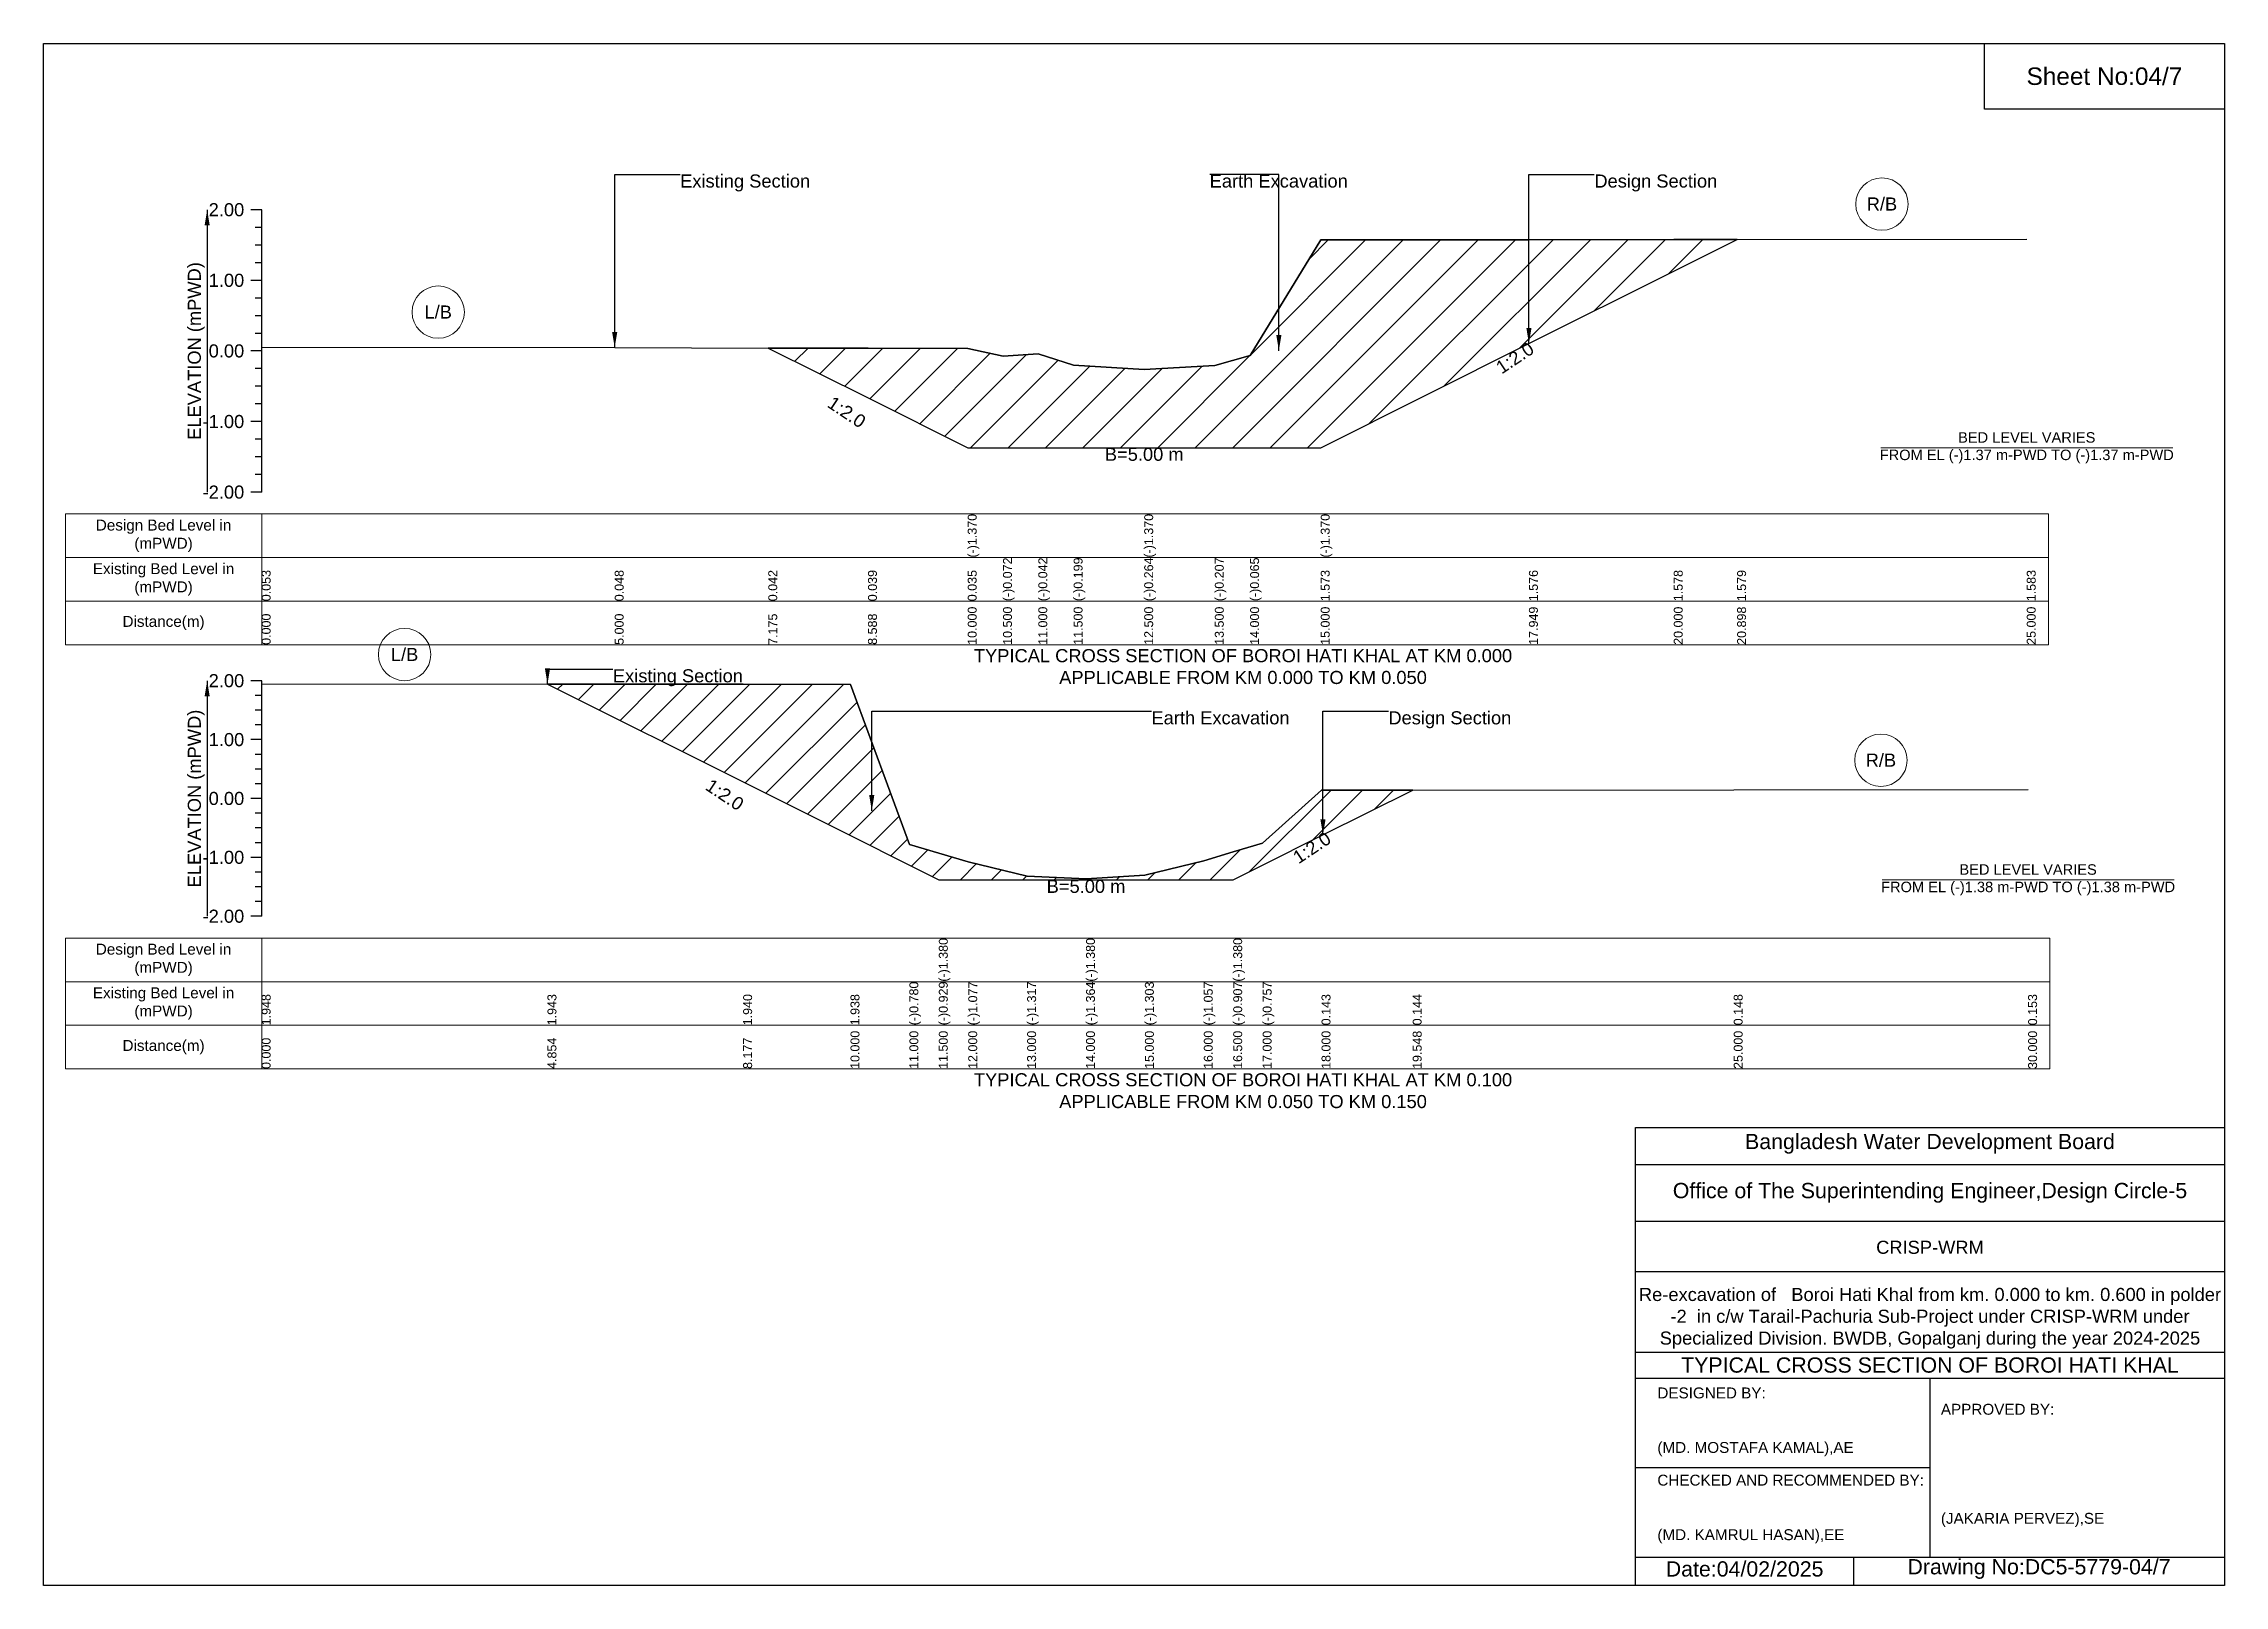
# Model space of a CAD drawing. Header units: inches. Extents: x 91000 to 178000, y -5656 to 8274.
# Drawn here: x 130000 to 138000, y -5656 to 0 of the extents above; entities that cross this region are included whole.
import ezdxf

# ---------------------------------------------------------------- set-up
doc = ezdxf.new("R2010")
doc.units = ezdxf.units.IN
doc.header["$LTSCALE"] = 7
doc.header["$MEASUREMENT"] = 0
for name, color, linetype, lineweight in [('Cross section Data Border', 7, 'Continuous', 9), ('Cross Section Labels', 7, 'Continuous', 9), ('Existing_Bed_Level for Xsection', 7, 'Continuous', 25)]:
    doc.layers.add(name, color=color, linetype=linetype, lineweight=lineweight)
doc.styles.get("Standard").update_dxf_attribs({"font": 'arial.ttf'})
doc.dimstyles.get("Standard").update_dxf_attribs({"dimtxt": 0.18, "dimasz": 0.18, "dimexe": 0.18, "dimexo": 0.0625, "dimgap": 0.09, "dimtad": 0, "dimtih": 1, "dimtoh": 1, "dimdec": 4, "dimzin": 0, "dimdsep": 46, "dimtxsty": 'Standard', "dimcen": 0.09, "dimadec": 0, "dimazin": 0, "dimtfac": 1, "dimtdec": 4, "dimtofl": 0, "dimtmove": 0, "dimatfit": 3, "dimfxl": 1, "dimtolj": 1, "dimtzin": 0, "dimarcsym": 0})

msp = doc.modelspace()

# ---------------------------------------------------------------- texts
at = {"attachment_point": 5}
for s, insert, char_height in [('Sheet No:04/7', (137560, -120), 64), ('Bangladesh Water Development Board', (136920, -4036), 56), ('Office of The Superintending Engineer,Design Circle-5', (136920, -4216), 56)]:
    msp.add_mtext(s, dxfattribs=dict(at, insert=insert, char_height=char_height))
for s, insert, char_height, width, attachment_point in [('CRISP-WRM', (136920, -4416), 48, 2240, 5), ('Re-excavation of   Boroi Hati Khal from km. 0.000 to km. 0.600 in polder -2  in c/w Tarail-Pachuria Sub-Project under CRISP-WRM under Specialized Division. BWDB, Gopalganj during the year 2024-2025', (136920, -4676), 48, 2160, 5), ('TYPICAL CROSS SECTION OF BOROI HATI KHAL', (136920, -4848), 56, 2240, 5), ('DESIGNED BY:^J^J^J(MD. MOSTAFA KAMAL),AE', (135920, -5056), 40, 1120, 4), ('APPROVED BY:^J^J^J^J^J^J(JAKARIA PERVEZ),SE', (136960, -5216), 40, 1120, 4), ('CHECKED AND RECOMMENDED BY:^J^J^J(MD. KAMRUL HASAN),EE', (135920, -5376), 40, 1120, 4), ('Date:04/02/2025', (136240, -5596), 56, 1120, 5), ('Drawing No:DC5-5779-04/7', (137320, -5596), 56, 1760, 5)]:
    msp.add_mtext(s, dxfattribs=dict(insert=insert, char_height=char_height, width=width, attachment_point=attachment_point))
at = {"layer": 'Cross section Data Border', "char_height": 40, "width": 640, "attachment_point": 5}
for s, insert in [('Design Bed Level in (mPWD)', (130440, -1805.6)), ('Existing Bed Level in (mPWD)', (130440, -1965.6)), ('Distance(m)', (130440, -2125.6)), ('Design Bed Level in (mPWD)', (130440, -3361.4)), ('Existing Bed Level in (mPWD)', (130440, -3521.4)), ('Distance(m)', (130440, -3681.4))]:
    msp.add_mtext(s, dxfattribs=dict(at, insert=insert))
at = {"layer": 'Cross Section Labels'}
for s, insert, char_height, attachment_point in [('Existing Section', (132335, -480.1), 48, 1), ('Earth Excavation', (134277.5, -480.1), 48, 1), ('Design Section', (135688.8, -480.1), 48, 1), ('R/B', (136743.8, -588.7), 48, 5), ('L/B', (131447.5, -985), 48, 5), ('BED LEVEL VARIES ^JFROM EL (-)1.37 m-PWD TO (-)1.37 m-PWD', (137275, -1482.5), 38.4, 5), ('B=5.00 m', (134037.5, -1482.5), 48, 2), ('L/B', (131324.2, -2241.1), 48, 5), ('TYPICAL CROSS SECTION OF BOROI HATI KHAL AT KM 0.000^JAPPLICABLE FROM KM 0.000 TO KM 0.050', (134400, -2285.6), 48, 5), ('Existing Section', (132088.4, -2295.2), 48, 1), ('Earth Excavation', (134064, -2449.3), 48, 1), ('Design Section', (134933.2, -2449.3), 48, 1), ('R/B', (136740, -2628.9), 48, 5), ('BED LEVEL VARIES ^JFROM EL (-)1.38 m-PWD TO (-)1.38 m-PWD', (137280, -3067.5), 38.4, 5), ('B=5.00 m', (133824, -3067.5), 48, 2), ('TYPICAL CROSS SECTION OF BOROI HATI KHAL AT KM 0.100^JAPPLICABLE FROM KM 0.050 TO KM 0.150', (134400, -3841.4), 48, 5)]:
    msp.add_mtext(s, dxfattribs=dict(at, insert=insert, char_height=char_height, attachment_point=attachment_point))
at = {"layer": 'Cross Section Labels', "char_height": 48, "attachment_point": 2}
for insert, rotation in [((135384, -1132.9), 33.69007), ((132959.5, -1331.9), 326.30993), ((132512.2, -2735.6), 326.30993), ((134639.2, -2929.9), 33.69007)]:
    msp.add_mtext('1:2.0', dxfattribs=dict(at, insert=insert, rotation=rotation))
at = {"layer": 'Existing_Bed_Level for Xsection', "char_height": 48, "attachment_point": 6}
for s, insert in [('2.00', (130736, -609.6)), ('1.00', (130736, -868.6)), ('0.00', (130736, -1127.6)), ('-1.00', (130736, -1386.6)), ('-2.00', (130736, -1645.6)), ('2.00', (130736, -2337.4)), ('1.00', (130736, -2553.4)), ('0.00', (130736, -2769.4)), ('-1.00', (130736, -2985.4)), ('-2.00', (130736, -3201.4))]:
    msp.add_mtext(s, dxfattribs=dict(at, insert=insert))
at = {"layer": 'Existing_Bed_Level for Xsection', "rotation": 90}
for s, insert, char_height, attachment_point in [('ELEVATION (mPWD)', (130560, -1127.6), 48, 5), ('(-)1.370', (133390, -1885.6), 32.8, 1), ('(-)1.370', (134037.5, -1885.6), 32.8, 1), ('(-)1.370', (134685, -1885.6), 32.8, 1), ('(-)0.072', (133519.5, -2045.6), 32.8, 1), ('(-)0.042', (133649, -2045.6), 32.8, 1), ('(-)0.199', (133778.5, -2045.6), 32.8, 1), ('(-)0.264', (134037.5, -2045.6), 32.8, 1), ('(-)0.207', (134296.5, -2045.6), 32.8, 1), ('(-)0.065', (134426, -2045.6), 32.8, 1), ('0.053', (130800, -2045.6), 32.8, 1), ('0.048', (132095, -2045.6), 32.8, 1), ('0.042', (132658.4, -2045.6), 32.8, 1), ('0.039', (133024.2, -2045.6), 32.8, 1), ('0.035', (133390, -2045.6), 32.8, 1), ('1.573', (134685, -2045.6), 32.8, 1), ('1.576', (135448.8, -2045.6), 32.8, 1), ('1.578', (135980, -2045.6), 32.8, 1), ('1.579', (136212.5, -2045.6), 32.8, 1), ('1.583', (137275, -2045.6), 32.8, 1), ('10.000', (133390, -2205.6), 32.8, 1), ('10.500', (133519.5, -2205.6), 32.8, 1), ('11.000', (133649, -2205.6), 32.8, 1), ('11.500', (133778.5, -2205.6), 32.8, 1), ('12.500', (134037.5, -2205.6), 32.8, 1), ('13.500', (134296.5, -2205.6), 32.8, 1), ('14.000', (134426, -2205.6), 32.8, 1), ('15.000', (134685, -2205.6), 32.8, 1), ('17.949', (135448.8, -2205.6), 32.8, 1), ('20.000', (135980, -2205.6), 32.8, 1), ('20.898', (136212.5, -2205.6), 32.8, 1), ('25.000', (137275, -2205.6), 32.8, 1), ('0.000', (130800, -2205.6), 32.8, 1), ('5.000', (132095, -2205.6), 32.8, 1), ('7.175', (132658.4, -2205.6), 32.8, 1), ('8.588', (133024.2, -2205.6), 32.8, 1), ('ELEVATION (mPWD)', (130560, -2769.4), 48, 5), ('(-)1.380', (133284, -3441.4), 32.8, 1), ('(-)1.380', (133824, -3441.4), 32.8, 1), ('(-)1.380', (134364, -3441.4), 32.8, 1), ('1.948', (130800, -3601.4), 32.8, 1), ('1.943', (131848.4, -3601.4), 32.8, 1), ('1.940', (132566.2, -3601.4), 32.8, 1), ('1.938', (132960, -3601.4), 32.8, 1), ('(-)0.780', (133176, -3601.4), 32.8, 1), ('(-)0.929', (133284, -3601.4), 32.8, 1), ('(-)1.077', (133392, -3601.4), 32.8, 1), ('(-)1.317', (133608, -3601.4), 32.8, 1), ('(-)1.364', (133824, -3601.4), 32.8, 1), ('(-)1.303', (134040, -3601.4), 32.8, 1), ('(-)1.057', (134256, -3601.4), 32.8, 1), ('(-)0.907', (134364, -3601.4), 32.8, 1), ('(-)0.757', (134472, -3601.4), 32.8, 1), ('0.143', (134688, -3601.4), 32.8, 1), ('0.144', (135022.4, -3601.4), 32.8, 1), ('0.148', (136200, -3601.4), 32.8, 1), ('0.153', (137280, -3601.4), 32.8, 1), ('0.000', (130800, -3761.4), 32.8, 1), ('4.854', (131848.4, -3761.4), 32.8, 1), ('8.177', (132566.2, -3761.4), 32.8, 1), ('10.000', (132960, -3761.4), 32.8, 1), ('11.000', (133176, -3761.4), 32.8, 1), ('11.500', (133284, -3761.4), 32.8, 1), ('12.000', (133392, -3761.4), 32.8, 1), ('13.000', (133608, -3761.4), 32.8, 1), ('14.000', (133824, -3761.4), 32.8, 1), ('15.000', (134040, -3761.4), 32.8, 1), ('16.000', (134256, -3761.4), 32.8, 1), ('16.500', (134364, -3761.4), 32.8, 1), ('17.000', (134472, -3761.4), 32.8, 1), ('18.000', (134688, -3761.4), 32.8, 1), ('19.548', (135022.4, -3761.4), 32.8, 1), ('25.000', (136200, -3761.4), 32.8, 1), ('30.000', (137280, -3761.4), 32.8, 1)]:
    msp.add_mtext(s, dxfattribs=dict(at, insert=insert, char_height=char_height, attachment_point=attachment_point))

# ---------------------------------------------------------------- hatches: boundary and pattern name
at = {"layer": 'Existing_Bed_Level for Xsection'}
h = msp.add_hatch(dxfattribs=at)
h.set_pattern_fill('ANSI31', color=256, scale=777, style=0)
h.paths.add_polyline_path([(132658.4, -1116.7), (133024.2, -1299.6), (133390, -1482.5), (133519.5, -1482.5), (133649, -1482.5), (133778.5, -1482.5), (134037.5, -1482.5), (134296.5, -1482.5), (134426, -1482.5), (134685, -1482.5), (135448.8, -1100.6), (135980, -835), (136212.5, -718.7), (135980, -718.9), (135448.8, -719.5), (134685, -720.2), (134426, -1144.5), (134296.5, -1181.2), (134037.5, -1196), (133778.5, -1179.2), (133649, -1138.5), (133519.5, -1146.3), (133390, -1118.6), (133024.2, -1117.6)])
h = msp.add_hatch(dxfattribs=at)
h.set_pattern_fill('ANSI31', color=256, scale=648, style=0)
h.paths.add_polyline_path([(131848.4, -2349.7), (131880, -2365.5), (132566.2, -2708.6), (132960, -2905.5), (133176, -3013.5), (133284, -3067.5), (133392, -3067.5), (133608, -3067.5), (133824, -3067.5), (134040, -3067.5), (134256, -3067.5), (134364, -3067.5), (134472, -3013.5), (134688, -2905.5), (134693.2, -2902.9), (135022.4, -2738.2), (134693.2, -2738.5), (134688, -2738.5), (134472, -2932.9), (134364, -2965.3), (134256, -2997.7), (134040, -3050.8), (133824, -3064), (133608, -3053.8), (133392, -3002), (133284, -2969.9), (133176, -2937.9), (132960, -2350.8), (132566.2, -2350.4), (131880, -2349.7)])

# ---------------------------------------------------------------- linework, layer by layer
for points in [[(130000, 0), (138000, 0), (138000, -5656), (130000, -5656)], [(137120, 0), (138000, 0), (138000, -240), (137120, -240)]]:
    msp.add_lwpolyline(points, close=True)
for points in [[(135840, -5656), (135840, -3976), (138000, -3976)], [(135840, -4112), (138000, -4112)], [(135840, -4320), (138000, -4320)], [(135840, -4504), (138000, -4504)], [(135840, -4800), (138000, -4800)], [(135840, -4896), (138000, -4896)], [(136920, -4896), (136920, -5552)], [(135840, -5224), (136920, -5224)], [(135840, -5552), (138000, -5552)], [(136640, -5552), (136640, -5656)]]:
    msp.add_lwpolyline(points)
at = {"layer": 'Cross section Data Border'}
for points in [[(130080, -1725.6), (137355, -1725.6), (137355, -2205.6), (130080, -2205.6)], [(130080, -3281.4), (137360, -3281.4), (137360, -3761.4), (130080, -3761.4)]]:
    msp.add_lwpolyline(points, close=True, dxfattribs=at)
for points in [[(130800, -1725.6), (130800, -2205.6)], [(130080, -1885.6), (137355, -1885.6)], [(130080, -2045.6), (137355, -2045.6)], [(130800, -3281.4), (130800, -3761.4)], [(130080, -3441.4), (137360, -3441.4)], [(130080, -3601.4), (137360, -3601.4)]]:
    msp.add_lwpolyline(points, dxfattribs=at)
at = {"layer": 'Cross Section Labels'}
for points in [[(136739.2, -1482.5), (137810.8, -1482.5)], [(136744.2, -3067.5), (137815.8, -3067.5)]]:
    msp.add_lwpolyline(points, dxfattribs=at)
for centre in [(136743.8, -588.7), (131447.5, -985), (131324.2, -2241.1), (136740, -2628.9)]:
    msp.add_circle(centre, 96, dxfattribs=at)
at = {"layer": 'Existing_Bed_Level for Xsection'}
for points in [[(130800, -609.6), (130760, -609.6)], [(130800, -1645.6), (130800, -1386.6), (130800, -1127.6), (130800, -868.6), (130800, -609.6)], [(130800, -674.4), (130776, -674.4)], [(130800, -1113.9), (132095, -1115.2), (132658.4, -1116.7), (133024.2, -1117.6), (133390, -1118.6), (133390, -1118.6), (133519.5, -1146.3), (133649, -1138.5), (133778.5, -1179.2), (134037.5, -1196), (134037.5, -1196), (134296.5, -1181.2), (134426, -1144.5), (134685, -720.2), (134685, -720.2), (135448.8, -719.5), (135980, -718.9), (136212.5, -718.7), (137275, -717.6)], [(130800, -739.1), (130776, -739.1)], [(130800, -868.6), (130760, -868.6)], [(130800, -803.9), (130776, -803.9)], [(130800, -933.4), (130776, -933.4)], [(130800, -998.1), (130776, -998.1)], [(130800, -1062.9), (130776, -1062.9)], [(130800, -1127.6), (130760, -1127.6)], [(130800, -1192.4), (130776, -1192.4)], [(130800, -1257.1), (130776, -1257.1)], [(130800, -1321.9), (130776, -1321.9)], [(130800, -1386.6), (130760, -1386.6)], [(130800, -1451.4), (130776, -1451.4)], [(130800, -1516.1), (130776, -1516.1)], [(130800, -1580.9), (130776, -1580.9)], [(130800, -1645.6), (130760, -1645.6)], [(130800, -2337.4), (130760, -2337.4)], [(130800, -2391.4), (130776, -2391.4)], [(130800, -3201.4), (130800, -2985.4), (130800, -2769.4), (130800, -2553.4), (130800, -2337.4)], [(130800, -2348.6), (131848.4, -2349.7), (131880, -2349.7), (132566.2, -2350.4), (132960, -2350.8), (133176, -2937.9), (133284, -2969.9), (133284, -2969.9), (133392, -3002), (133608, -3053.8), (133824, -3064), (133824, -3064), (134040, -3050.8), (134256, -2997.7), (134364, -2965.3), (134364, -2965.3), (134472, -2932.9), (134688, -2738.5), (134693.2, -2738.5), (135022.4, -2738.2), (136200, -2737.4), (137280, -2736.3)], [(130800, -2445.4), (130776, -2445.4)], [(130800, -2553.4), (130760, -2553.4)], [(130800, -2499.4), (130776, -2499.4)], [(130800, -2607.4), (130776, -2607.4)], [(130800, -2661.4), (130776, -2661.4)], [(130800, -2715.4), (130776, -2715.4)], [(130800, -2769.4), (130760, -2769.4)], [(130800, -2823.4), (130776, -2823.4)], [(130800, -2877.4), (130776, -2877.4)], [(130800, -2931.4), (130776, -2931.4)], [(130800, -2985.4), (130760, -2985.4)], [(130800, -3039.4), (130776, -3039.4)], [(130800, -3093.4), (130776, -3093.4)], [(130800, -3147.4), (130776, -3147.4)], [(130800, -3201.4), (130760, -3201.4)]]:
    msp.add_lwpolyline(points, dxfattribs=at)
for points in [[(132658.4, -1116.7), (132658.4, -1116.7), (133024.2, -1299.6), (133390, -1482.5), (133390, -1482.5), (133519.5, -1482.5), (133649, -1482.5), (133778.5, -1482.5), (134037.5, -1482.5), (134037.5, -1482.5), (134296.5, -1482.5), (134426, -1482.5), (134685, -1482.5), (134685, -1482.5), (135448.8, -1100.6), (135980, -835), (136212.5, -718.7), (135980, -718.9), (135448.8, -719.5), (134685, -720.2), (134685, -720.2), (134426, -1144.5), (134296.5, -1181.2), (134037.5, -1196), (134037.5, -1196), (133778.5, -1179.2), (133649, -1138.5), (133519.5, -1146.3), (133390, -1118.6), (133390, -1118.6), (133024.2, -1117.6), (132658.4, -1116.7)], [(131848.4, -2349.7), (131848.4, -2349.7), (131880, -2365.5), (132566.2, -2708.6), (132960, -2905.5), (133176, -3013.5), (133284, -3067.5), (133284, -3067.5), (133392, -3067.5), (133608, -3067.5), (133824, -3067.5), (133824, -3067.5), (134040, -3067.5), (134256, -3067.5), (134364, -3067.5), (134364, -3067.5), (134472, -3013.5), (134688, -2905.5), (134693.2, -2902.9), (135022.4, -2738.2), (135022.4, -2738.2), (135022.4, -2738.2), (134693.2, -2738.5), (134688, -2738.5), (134472, -2932.9), (134364, -2965.3), (134364, -2965.3), (134256, -2997.7), (134040, -3050.8), (133824, -3064), (133824, -3064), (133608, -3053.8), (133392, -3002), (133284, -2969.9), (133284, -2969.9), (133176, -2937.9), (132960, -2350.8), (132566.2, -2350.4), (131880, -2349.7), (131848.4, -2349.7)]]:
    msp.add_lwpolyline(points, close=True, dxfattribs=at)

msp.set_redraw_order([(e.dxf.handle, doc.entitydb.next_handle()) for e in msp.query("TEXT MTEXT ATTDEF DIMENSION ARC_DIMENSION")])  # texts and dimensions are drawn at this point

# ---------------------------------------------------------------- leaders
at = {"layer": 'Cross Section Labels', "annotation_type": 0, "has_hookline": 1}
for points, hookline_direction, text_width in [([(132095, -1115.2), (132095, -480.1), (132334.9, -480.1)], 0, 467.2), ([(134531.4, -1126.6), (134531.4, -480.1), (134277.6, -480.1)], 1, 497), ([(135448.8, -1100.6), (135448.8, -480.1), (135688.7, -480.1)], 0, 441.2), ([(131848.4, -2349.7), (131848.4, -2295.2), (132088.3, -2295.2)], 0, 467.2), ([(133038, -2814.3), (133038, -2449.3), (134063.9, -2449.3)], 0, 497), ([(134693.2, -2902.9), (134693.2, -2449.3), (134933.1, -2449.3)], 0, 441.2)]:
    msp.add_leader(points, dimstyle='Standard', override={"dimasz": 57.6}, dxfattribs=dict(at, hookline_direction=hookline_direction, text_width=text_width))
at = {"layer": 'Existing_Bed_Level for Xsection'}
for points in [[(130600, -609.6), (130600, -1645.6)], [(130600, -2337.4), (130600, -3201.4)]]:
    msp.add_leader(points, dimstyle='Standard', override={"dimasz": 57.6}, dxfattribs=at)

doc.saveas('drawing.dxf')
